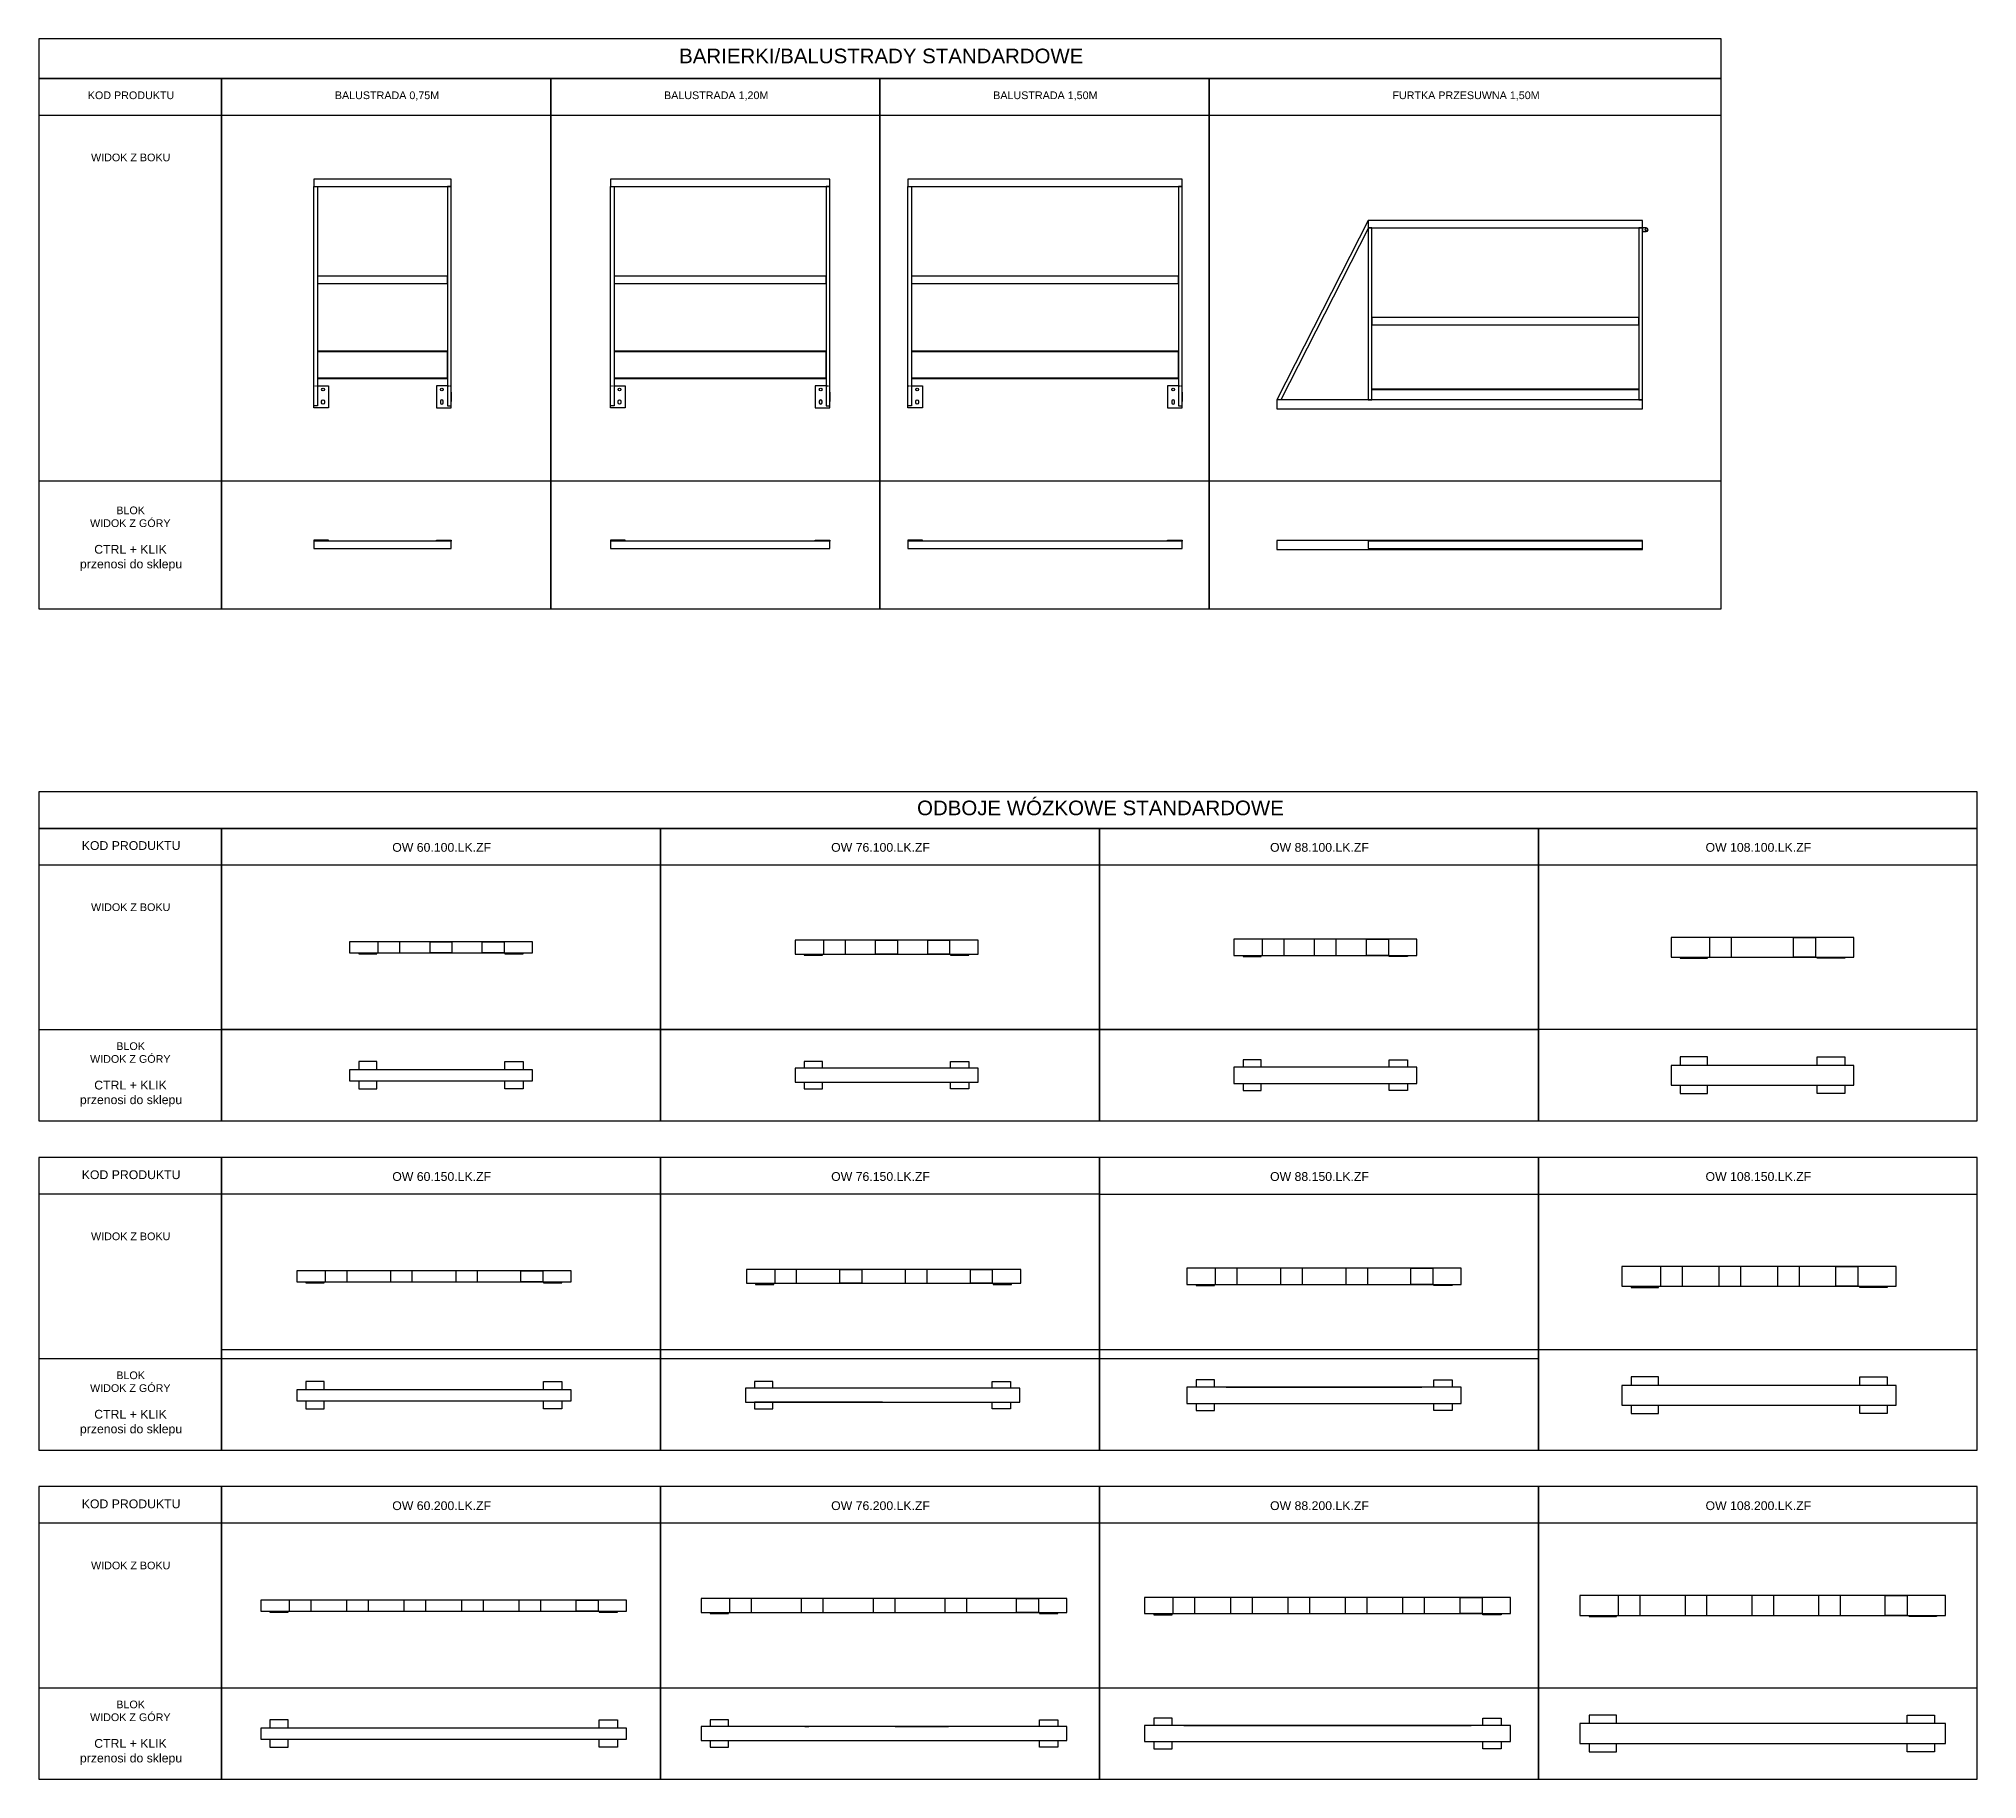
# Model space of a CAD drawing. Header units: millimetres. Extents: x 12058 to 45536, y -35768 to 10259.
# Drawn here: x 12059 to 22659, y -20350 to -10832 of the extents above; entities that cross this region are included whole.
import ezdxf

# ---------------------------------------------------------------- set-up
doc = ezdxf.new("R2010")
doc.units = ezdxf.units.MM
doc.linetypes.add('ACAD_ISO03W100', pattern=[30, 12, -18])
for name, color, linetype in [('0 @ 1', 7, 'Continuous'), ('odboje_ Grupa-Stadnicki.pl', 7, 'Continuous'), ('odboje_ Grupa-Stadnicki.pl @ 1', 7, 'Continuous')]:
    doc.layers.add(name, color=color, linetype=linetype)
doc.styles.get("Standard").update_dxf_attribs({"font": 'arial.ttf'})

msp = doc.modelspace()

# ---------------------------------------------------------------- texts
at = {"layer": 'odboje_ Grupa-Stadnicki.pl', "attachment_point": 1}
for s, width, gutter_width, heights, insert, char_height in [('\\pi3501.7;BARIERKI/BALUSTRADY STANDARDOWE', 9200, 0, [573.659], (12059.431, -10886.08), 80), ('\\P\\pi268.17;KOD PRODUKTU', 1000, 1, [200], (12059.431, -11050.109), 42), ('\\P\\pi619.05;BALUSTRADA 0,75M', 1800, 1, [200], (13059.431, -11050.109), 42), ('\\P\\pi619.05;BALUSTRADA 1,20M', 1800, 1, [200], (14859.431, -11050.109), 42), ('\\P\\pi619.05;BALUSTRADA 1,50M', 1800, 1, [200], (16659.431, -11050.109), 42), ('\\P\\pi1002;FURTKA PRZESUWNA 1,50M', 2800, 1, [200], (18459.431, -11050.109), 42), ('\\P\\pi500;\\P\\P\\pi285.95;WIDOK Z BOKU', 1000, 1, [395.679], (12059.431, -11250.109), 42), ('\\P\\pi500;\\P\\pi423.94;BLOK\\P\\pi280.56;WIDOK Z GÓRY\\P\\pi500;\\P\\pi303.28;{\\H1.1429x;CTRL + KLIK \\P\\pi225.04;przenosi do sklepu\\H1.0459x; }', 1000, 1, [907.285], (12059.431, -13250.109), 42), ('\\pi3802.9;ODBOJE WÓZKOWE STANDARDOWE', 9600, 0, [573.659], (13059.431, -14998.278), 80), ('\\P\\pi235.04;{\\H1.1429x;KOD PRODUKTU}', 1000, 1, [200], (12059.431, -15150.109), 42), ('\\pi1200;\\P\\pi932.97;OW 60.100.LK.ZF', 2400, 1, [200], (13059.431, -15150.109), 48), ('\\pi1200;\\P\\pi932.97;OW 76.100.LK.ZF', 2400, 1, [200], (15459.431, -15150.109), 48), ('\\pi1200;\\P\\pi932.97;OW 88.100.LK.ZF', 2400, 1, [200], (17859.431, -15150.109), 48), ('\\pi1200;\\P\\pi914.32;OW 108.100.LK.ZF', 2400, 1, [200], (20259.431, -15150.109), 48), ('\\pi500;\\P\\P\\P\\pi285.95;WIDOK Z BOKU', 1000, 1, [351.494], (12059.431, -15350.109), 42), ('\\P\\pi423.94;BLOK\\P\\pi280.56;WIDOK Z GÓRY\\P\\pi500;\\P\\pi303.28;{\\H1.1429x;CTRL + KLIK \\P\\pi225.04;przenosi do sklepu\\H1.0459x; }', 1000, 1, [607.266], (12059.431, -16250.109), 42), ('\\P\\pi235.04;{\\H1.1429x;KOD PRODUKTU}', 1000, 1, [200], (12059.431, -16950.109), 42), ('\\pi1200;\\P\\pi932.97;OW 60.150.LK.ZF', 2400, 1, [200], (13059.431, -16950.109), 48), ('\\pi1200;\\P\\pi932.97;OW 76.150.LK.ZF', 2400, 1, [200], (15459.431, -16950.109), 48), ('\\pi1200;\\P\\pi932.97;OW 88.150.LK.ZF', 2400, 1, [200], (17859.431, -16950.109), 48), ('\\pi1200;\\P\\pi914.32;OW 108.150.LK.ZF', 2400, 1, [200], (20259.431, -16950.109), 48), ('\\pi500;\\P\\P\\P\\pi285.95;WIDOK Z BOKU', 1000, 1, [351.494], (12059.431, -17150.109), 42), ('\\P\\pi423.94;BLOK\\P\\pi280.56;WIDOK Z GÓRY\\P\\pi500;\\P\\pi303.28;{\\H1.1429x;CTRL + KLIK \\P\\pi225.04;przenosi do sklepu\\H1.0459x; }', 1000, 1, [607.266], (12059.431, -18050.109), 42), ('\\P\\pi235.04;{\\H1.1429x;KOD PRODUKTU}', 1000, 1, [200], (12059.431, -18750.109), 42), ('\\pi1200;\\P\\pi932.97;OW 60.200.LK.ZF', 2400, 1, [200], (13059.431, -18750.109), 48), ('\\pi1200;\\P\\pi932.97;OW 76.200.LK.ZF', 2400, 1, [200], (15459.431, -18750.109), 48), ('\\pi1200;\\P\\pi932.97;OW 88.200.LK.ZF', 2400, 1, [200], (17859.431, -18750.109), 48), ('\\pi1200;\\P\\pi914.32;OW 108.200.LK.ZF', 2400, 1, [200], (20259.431, -18750.109), 48), ('\\pi500;\\P\\P\\P\\pi285.95;WIDOK Z BOKU', 1000, 1, [351.494], (12059.431, -18950.109), 42), ('\\P\\pi423.94;BLOK\\P\\pi280.56;WIDOK Z GÓRY\\P\\pi500;\\P\\pi303.28;{\\H1.1429x;CTRL + KLIK \\P\\pi225.04;przenosi do sklepu\\H1.0459x; }', 1000, 1, [607.266], (12059.431, -19850.109), 42)]:
    msp.add_mtext_dynamic_manual_height_columns(s, width=width, gutter_width=gutter_width, heights=heights, dxfattribs=dict(at, insert=insert, char_height=char_height))

# ---------------------------------------------------------------- blocks, each defined once
blk = doc.blocks.new('OW 60.100.LK.ZF')
blk.add_lwpolyline([(-500, -60), (500, -60), (500, 0), (-500, 0)], close=True)
for points in [[(-350, 0), (-350, 45), (-450, 45), (-450, 0)], [(350, 0), (350, 45), (450, 45), (450, 0)], [(-450, -60), (-450, -105), (-350, -105), (-350, -60)], [(450, -60), (450, -105), (350, -105), (350, -60)]]:
    blk.add_lwpolyline(points)
blk = doc.blocks.new('OW 60.150.LK.ZF')
blk.add_lwpolyline([(-750, -60), (750, -60), (750, 0), (-750, 0)], close=True)
for points in [[(-600, 0), (-600, 45), (-700, 45), (-700, 0)], [(600, 0), (600, 45), (700, 45), (700, 0)], [(-700, -60), (-700, -105), (-600, -105), (-600, -60)], [(700, -60), (700, -105), (600, -105), (600, -60)]]:
    blk.add_lwpolyline(points)
blk = doc.blocks.new('OW 60.200.LK.ZF')
blk.add_lwpolyline([(-1000, -60), (1000, -60), (1000, 0), (-1000, 0)], close=True)
for points in [[(-850, 0), (-850, 45), (-950, 45), (-950, 0)], [(850, 0), (850, 45), (950, 45), (950, 0)], [(-950, -60), (-950, -105), (-850, -105), (-850, -60)], [(950, -60), (950, -105), (850, -105), (850, -60)]]:
    blk.add_lwpolyline(points)
blk = doc.blocks.new('OW 76.100.LK.ZF')
blk.add_lwpolyline([(-500, -76), (500, -76), (500, 0), (-500, 0)], close=True)
for points in [[(-350, 0), (-350, 37), (-450, 37), (-450, 0)], [(350, 0), (350, 37), (450, 37), (450, 0)], [(-450, -76), (-450, -113), (-350, -113), (-350, -76)], [(450, -76), (450, -113), (350, -113), (350, -76)]]:
    blk.add_lwpolyline(points)
blk = doc.blocks.new('OW 76.150.LK.ZF')
blk.add_line((0, -76), (-700, -76))
blk.add_lwpolyline([(-750, -76), (750, -76), (750, 0), (-750, 0)], close=True)
for points in [[(-600, 0), (-600, 37), (-700, 37), (-700, 0)], [(600, 0), (600, 37), (700, 37), (700, 0)], [(-700, -76), (-700, -113), (-600, -113), (-600, -76)], [(700, -76), (700, -113), (600, -113), (600, -76)]]:
    blk.add_lwpolyline(points)
blk = doc.blocks.new('OW 76.200.LK.ZF')
for p, q in [((-433, 0), (-412, 0)), ((60, 0), (352, 0))]:
    blk.add_line(p, q)
blk.add_lwpolyline([(-1000, -76), (1000, -76), (1000, 0), (-1000, 0)], close=True)
for points in [[(-850, 0), (-850, 37), (-950, 37), (-950, 0)], [(850, 0), (850, 37), (950, 37), (950, 0)], [(-950, -76), (-950, -113), (-850, -113), (-850, -76)], [(950, -76), (950, -113), (850, -113), (850, -76)]]:
    blk.add_lwpolyline(points)
blk = doc.blocks.new('OW 88.100.LK.ZF')
at = {"layer": 'odboje_ Grupa-Stadnicki.pl'}
blk.add_line((-495, -89), (-245, -89), dxfattribs=at)
blk.add_lwpolyline([(-500, -89), (500, -89), (500, 0), (-500, 0)], close=True, dxfattribs=at)
for points in [[(-350, 0), (-350, 39), (-450, 39), (-450, 0)], [(350, 0), (350, 39), (450, 39), (450, 0)], [(-450, -89), (-450, -128), (-350, -128), (-350, -89)], [(450, -89), (450, -128), (350, -128), (350, -89)]]:
    blk.add_lwpolyline(points, dxfattribs=at)
blk = doc.blocks.new('OW 88.150.LK.ZF')
at = {"layer": 'odboje_ Grupa-Stadnicki.pl'}
for p, q in [((-535, 0), (535, 0)), ((-745, -89), (-495, -89))]:
    blk.add_line(p, q, dxfattribs=at)
blk.add_lwpolyline([(-750, -89), (750, -89), (750, 0), (-750, 0)], close=True, dxfattribs=at)
for points in [[(-600, 0), (-600, 39), (-700, 39), (-700, 0)], [(600, 0), (600, 39), (700, 39), (700, 0)], [(-700, -89), (-700, -128), (-600, -128), (-600, -89)], [(700, -89), (700, -128), (600, -128), (600, -89)]]:
    blk.add_lwpolyline(points, dxfattribs=at)
blk = doc.blocks.new('OW 88.200.LK.ZF')
at = {"layer": 'odboje_ Grupa-Stadnicki.pl'}
for p, q in [((-785, 0), (785, 0)), ((-1000, -89), (-745, -89))]:
    blk.add_line(p, q, dxfattribs=at)
blk.add_lwpolyline([(-1000, -89), (1000, -89), (1000, 0), (-1000, 0)], close=True, dxfattribs=at)
for points in [[(-850, 0), (-850, 39), (-950, 39), (-950, 0)], [(850, 0), (850, 39), (950, 39), (950, 0)], [(-950, -89), (-950, -128), (-850, -128), (-850, -89)], [(950, -89), (950, -128), (850, -128), (850, -89)]]:
    blk.add_lwpolyline(points, dxfattribs=at)
blk = doc.blocks.new('OW 108.100.LK.ZF')
blk.add_lwpolyline([(-500, -108), (500, -108), (500, 0), (-500, 0)], close=True)
for points in [[(-300, 0), (-300, 46), (-450, 46), (-450, 0)], [(300, 0), (300, 46), (450, 46), (450, 0)], [(-450, -108), (-450, -154), (-300, -154), (-300, -108)], [(450, -108), (450, -154), (300, -154), (300, -108)]]:
    blk.add_lwpolyline(points)
blk = doc.blocks.new('OW 108.150.LK.ZF')
blk.add_lwpolyline([(-750, -108), (750, -108), (750, 0), (-750, 0)], close=True)
for points in [[(-550, 0), (-550, 46), (-700, 46), (-700, 0)], [(550, 0), (550, 46), (700, 46), (700, 0)], [(-700, -108), (-700, -154), (-550, -154), (-550, -108)], [(700, -108), (700, -154), (550, -154), (550, -108)]]:
    blk.add_lwpolyline(points)
blk = doc.blocks.new('OW 108.200.LK.ZF')
blk.add_line((-730, -108), (730, -108))
blk.add_lwpolyline([(-1000, -108), (1000, -108), (1000, 0), (-1000, 0)], close=True)
for points in [[(-800, 0), (-800, 46), (-950, 46), (-950, 0)], [(790, 0), (790, 46), (940, 46), (940, 0)], [(-950, -108), (-950, -154), (-800, -154), (-800, -108)], [(940, -108), (940, -154), (790, -154), (790, -108)]]:
    blk.add_lwpolyline(points)
blk = doc.blocks.new('SEGMENT BALUSTRADA 750MM MONTAŻ BOCZNY')
for points in [[(-295, 0), (-295, 6), (-375, 6), (-375, 0)], [(295, 0), (295, 6), (375, 6), (375, 0)]]:
    blk.add_lwpolyline(points)
blk.add_lwpolyline([(-375, -40), (375, -40), (375, 0), (-375, 0)], close=True)
blk = doc.blocks.new('SEGMENT BALUSTRADA 1200MM MONTAŻ BOCZNY')
for points in [[(-520, 0), (-520, 6), (-600, 6), (-600, 0)], [(520, 0), (520, 6), (600, 6), (600, 0)]]:
    blk.add_lwpolyline(points)
blk.add_lwpolyline([(-600, -40), (600, -40), (600, 0), (-600, 0)], close=True)
blk = doc.blocks.new('SEGMENT BALUSTRADA 1500MM MONTAŻ BOCZNY')
at = {"layer": 'odboje_ Grupa-Stadnicki.pl'}
for points in [[(-670, 0), (-670, 6), (-750, 6), (-750, 0)], [(670, 0), (670, 6), (750, 6), (750, 0)]]:
    blk.add_lwpolyline(points, dxfattribs=at)
blk.add_lwpolyline([(-750, -40), (750, -40), (750, 0), (-750, 0)], close=True, dxfattribs=at)
blk = doc.blocks.new('FURTKA PRZESUWNA 1500MM')
at = {"layer": 'odboje_ Grupa-Stadnicki.pl'}
for points in [[(-1250, -45), (750, -45), (750, 5), (-1250, 5)], [(-750, -40), (750, -40), (750, 0), (-750, 0)]]:
    blk.add_lwpolyline(points, close=True, dxfattribs=at)

# ---------------------------------------------------------------- linework, layer by layer
at = {"layer": 'odboje_ Grupa-Stadnicki.pl'}
for p, q in [((21259.431, -11050.109), (21259.431, -10832.109)), ((12059.431, -11250.109), (21259.431, -11250.109)), ((19329.68, -11826.515), (18829.68, -12806.515)), ((19329.68, -11870.522), (18852.133, -12806.515)), ((13583.871, -12543.109), (14293.871, -12543.109)), ((15205.183, -12543.109), (16365.183, -12543.109)), ((16832.047, -12543.109), (18292.047, -12543.109)), ((13583.871, -12687.109), (14293.871, -12687.109)), ((15205.183, -12687.109), (16365.183, -12687.109)), ((16832.047, -12687.109), (18292.047, -12687.109)), ((14313.871, -12765.109), (14313.871, -12815.109)), ((16385.183, -12765.109), (16385.183, -12815.109)), ((18312.047, -12765.109), (18312.047, -12815.109)), ((19349.68, -12746.515), (20809.68, -12746.515)), ((19349.68, -12749.515), (20809.68, -12749.515)), ((12059.431, -13250.109), (21259.431, -13250.109)), ((13059.431, -13250.109), (13059.431, -13950.109)), ((12059.431, -15350.109), (22659.431, -15350.109)), ((12059.431, -16250.109), (20259.431, -16250.109)), ((22659.431, -16250.109), (13059.431, -16250.109)), ((17859.431, -17150.109), (12059.431, -17150.109)), ((17859.431, -17150.109), (22659.431, -17150.109)), ((13059.431, -18000.109), (17859.431, -18000.109)), ((17859.431, -18000.109), (22659.431, -18000.109)), ((12059.431, -18050.109), (20259.431, -18050.109)), ((22659.431, -18950.109), (12059.431, -18950.109)), ((12059.431, -19850.109), (20259.431, -19850.109)), ((13059.431, -19850.109), (22659.431, -19850.109))]:
    msp.add_line(p, q, dxfattribs=at)
at = {"layer": 'odboje_ Grupa-Stadnicki.pl', "linetype": 'ACAD_ISO03W100', "ltscale": 0.2}
for p, q in [((13563.871, -12730.109), (13583.871, -12730.109)), ((14293.871, -12730.109), (14313.871, -12730.109)), ((15185.183, -12730.109), (15205.183, -12730.109)), ((16365.183, -12730.109), (16385.183, -12730.109)), ((16812.047, -12730.109), (16832.047, -12730.109)), ((18292.047, -12730.109), (18312.047, -12730.109))]:
    msp.add_line(p, q, dxfattribs=at)
at = {"layer": 'odboje_ Grupa-Stadnicki.pl'}
for points in [[(12059.431, -11050.109), (21259.431, -11050.109), (21259.431, -10832.109), (12059.431, -10832.109)], [(12059.431, -13950.109), (13059.431, -13950.109), (13059.431, -11050.109), (12059.431, -11050.109)], [(13059.431, -13950.109), (14859.431, -13950.109), (14859.431, -11050.109), (13059.431, -11050.109)], [(14859.431, -13950.109), (16659.431, -13950.109), (16659.431, -11050.109), (14859.431, -11050.109)], [(16659.431, -13950.109), (18459.431, -13950.109), (18459.431, -11050.109), (16659.431, -11050.109)], [(18459.431, -13950.109), (21259.431, -13950.109), (21259.431, -11050.109), (18459.431, -11050.109)], [(13563.871, -11640.109), (14313.871, -11640.109), (14313.871, -11600.109), (13563.871, -11600.109)], [(13583.871, -12840.109), (13563.871, -12840.109), (13563.871, -11640.109), (13583.871, -11640.109)], [(14293.871, -12840.109), (14313.871, -12840.109), (14313.871, -11640.109), (14293.871, -11640.109)], [(15185.183, -11640.109), (16385.183, -11640.109), (16385.183, -11600.109), (15185.183, -11600.109)], [(15205.183, -12840.109), (15185.183, -12840.109), (15185.183, -11640.109), (15205.183, -11640.109)], [(16365.183, -12840.109), (16385.183, -12840.109), (16385.183, -11640.109), (16365.183, -11640.109)], [(16812.047, -11640.109), (18312.047, -11640.109), (18312.047, -11600.109), (16812.047, -11600.109)], [(16832.047, -12840.109), (16812.047, -12840.109), (16812.047, -11640.109), (16832.047, -11640.109)], [(18292.047, -12840.109), (18312.047, -12840.109), (18312.047, -11640.109), (18292.047, -11640.109)], [(19329.68, -11866.515), (20829.68, -11866.515), (20829.68, -11826.515), (19329.68, -11826.515)], [(19329.68, -12806.515), (19349.68, -12806.515), (19349.68, -11866.515), (19329.68, -11866.515)], [(20809.68, -12806.515), (20829.68, -12806.515), (20829.68, -11866.515), (20809.68, -11866.515)], [(13583.871, -12170.109), (14293.871, -12170.109), (14293.871, -12130.109), (13583.871, -12130.109)], [(15205.183, -12170.109), (16365.183, -12170.109), (16365.183, -12130.109), (15205.183, -12130.109)], [(16832.047, -12170.109), (18292.047, -12170.109), (18292.047, -12130.109), (16832.047, -12130.109)], [(19349.68, -12396.515), (20809.68, -12396.515), (20809.68, -12356.515), (19349.68, -12356.515)], [(13583.871, -12690.109), (14293.871, -12690.109), (14293.871, -12540.109), (13583.871, -12540.109)], [(15205.183, -12690.109), (16365.183, -12690.109), (16365.183, -12540.109), (15205.183, -12540.109)], [(16832.047, -12690.109), (18292.047, -12690.109), (18292.047, -12540.109), (16832.047, -12540.109)], [(18829.68, -12856.515), (20829.68, -12856.515), (20829.68, -12806.515), (18829.68, -12806.515)], [(12059.431, -15150.109), (22659.431, -15150.109), (22659.431, -14950.109), (12059.431, -14950.109)], [(12059.431, -16750.109), (13059.431, -16750.109), (13059.431, -15150.109), (12059.431, -15150.109)], [(13059.431, -16750.109), (15459.431, -16750.109), (15459.431, -15150.109), (13059.431, -15150.109)], [(15459.431, -16750.109), (17859.431, -16750.109), (17859.431, -15150.109), (15459.431, -15150.109)], [(17859.431, -16750.109), (20259.431, -16750.109), (20259.431, -15150.109), (17859.431, -15150.109)], [(20259.431, -16750.109), (22659.431, -16750.109), (22659.431, -15150.109), (20259.431, -15150.109)], [(13758.884, -15830.109), (14758.884, -15830.109), (14758.884, -15770.109), (13758.884, -15770.109)], [(13913.884, -15830.109), (14033.884, -15830.109), (14033.884, -15770.109), (13913.884, -15770.109)], [(14318.884, -15830.109), (14198.884, -15830.109), (14198.884, -15770.109), (14318.884, -15770.109)], [(14603.884, -15830.109), (14483.884, -15830.109), (14483.884, -15770.109), (14603.884, -15770.109)], [(16195.449, -15838.109), (17195.449, -15838.109), (17195.449, -15762.109), (16195.449, -15762.109)], [(16350.449, -15838.109), (16470.449, -15838.109), (16470.449, -15762.109), (16350.449, -15762.109)], [(16755.449, -15838.109), (16635.449, -15838.109), (16635.449, -15762.109), (16755.449, -15762.109)], [(17040.449, -15838.109), (16920.449, -15838.109), (16920.449, -15762.109), (17040.449, -15762.109)], [(18594.53, -15844.609), (19594.53, -15844.609), (19594.53, -15755.609), (18594.53, -15755.609)], [(18749.53, -15844.609), (18869.53, -15844.609), (18869.53, -15755.609), (18749.53, -15755.609)], [(19034.53, -15844.609), (19154.53, -15844.609), (19154.53, -15755.609), (19034.53, -15755.609)], [(19439.53, -15844.609), (19319.53, -15844.609), (19319.53, -15755.609), (19439.53, -15755.609)], [(20984.991, -15854.109), (21984.991, -15854.109), (21984.991, -15746.109), (20984.991, -15746.109)], [(21194.991, -15854.109), (21314.991, -15854.109), (21314.991, -15746.109), (21194.991, -15746.109)], [(21774.991, -15854.109), (21654.991, -15854.109), (21654.991, -15746.109), (21774.991, -15746.109)], [(12059.431, -18550.109), (13059.431, -18550.109), (13059.431, -16950.109), (12059.431, -16950.109)], [(13059.431, -18550.109), (15459.431, -18550.109), (15459.431, -16950.109), (13059.431, -16950.109)], [(15459.431, -18550.109), (17859.431, -18550.109), (17859.431, -16950.109), (15459.431, -16950.109)], [(17859.431, -18550.109), (20259.431, -18550.109), (20259.431, -16950.109), (17859.431, -16950.109)], [(20259.431, -18550.109), (22659.431, -18550.109), (22659.431, -16950.109), (20259.431, -16950.109)], [(13470.14, -17630.109), (14970.14, -17630.109), (14970.14, -17570.109), (13470.14, -17570.109)], [(13625.14, -17630.109), (13745.14, -17630.109), (13745.14, -17570.109), (13625.14, -17570.109)], [(13982.14, -17630.109), (14102.14, -17630.109), (14102.14, -17570.109), (13982.14, -17570.109)], [(14339.14, -17630.109), (14459.14, -17630.109), (14459.14, -17570.109), (14339.14, -17570.109)], [(14815.14, -17630.109), (14695.14, -17630.109), (14695.14, -17570.109), (14815.14, -17570.109)], [(15928.716, -17638.109), (17428.716, -17638.109), (17428.716, -17562.109), (15928.716, -17562.109)], [(16083.716, -17638.109), (16203.716, -17638.109), (16203.716, -17562.109), (16083.716, -17562.109)], [(16560.383, -17638.109), (16440.383, -17638.109), (16440.383, -17562.109), (16560.383, -17562.109)], [(16797.049, -17638.109), (16917.049, -17638.109), (16917.049, -17562.109), (16797.049, -17562.109)], [(17273.716, -17638.109), (17153.716, -17638.109), (17153.716, -17562.109), (17273.716, -17562.109)], [(18338.047, -17644.609), (19838.047, -17644.609), (19838.047, -17555.609), (18338.047, -17555.609)], [(18493.047, -17644.609), (18613.047, -17644.609), (18613.047, -17555.609), (18493.047, -17555.609)], [(18849.714, -17644.609), (18969.714, -17644.609), (18969.714, -17555.609), (18849.714, -17555.609)], [(19206.433, -17644.609), (19326.433, -17644.609), (19326.433, -17555.609), (19206.433, -17555.609)], [(19683.047, -17644.609), (19563.047, -17644.609), (19563.047, -17555.609), (19683.047, -17555.609)], [(20716.902, -17654.109), (22216.902, -17654.109), (22216.902, -17546.109), (20716.902, -17546.109)], [(20926.902, -17654.109), (21046.902, -17654.109), (21046.902, -17546.109), (20926.902, -17546.109)], [(21246.902, -17654.109), (21366.902, -17654.109), (21366.902, -17546.109), (21246.902, -17546.109)], [(21566.902, -17654.109), (21686.902, -17654.109), (21686.902, -17546.109), (21566.902, -17546.109)], [(22006.902, -17654.109), (21886.902, -17654.109), (21886.902, -17546.109), (22006.902, -17546.109)], [(12059.431, -20350.109), (13059.431, -20350.109), (13059.431, -18750.109), (12059.431, -18750.109)], [(13059.431, -20350.109), (15459.431, -20350.109), (15459.431, -18750.109), (13059.431, -18750.109)], [(15459.431, -20350.109), (17859.431, -20350.109), (17859.431, -18750.109), (15459.431, -18750.109)], [(17859.431, -20350.109), (20259.431, -20350.109), (20259.431, -18750.109), (17859.431, -18750.109)], [(20259.431, -20350.109), (22659.431, -20350.109), (22659.431, -18750.109), (20259.431, -18750.109)], [(13273.53, -19430.109), (15273.53, -19430.109), (15273.53, -19370.109), (13273.53, -19370.109)], [(13428.53, -19430.109), (13548.53, -19430.109), (13548.53, -19370.109), (13428.53, -19370.109)], [(13742.53, -19430.109), (13862.53, -19430.109), (13862.53, -19370.109), (13742.53, -19370.109)], [(14056.53, -19430.109), (14176.53, -19430.109), (14176.53, -19370.109), (14056.53, -19370.109)], [(14370.53, -19430.109), (14490.53, -19430.109), (14490.53, -19370.109), (14370.53, -19370.109)], [(14684.53, -19430.109), (14804.53, -19430.109), (14804.53, -19370.109), (14684.53, -19370.109)], [(15118.53, -19430.109), (14998.53, -19430.109), (14998.53, -19370.109), (15118.53, -19370.109)], [(15681.648, -19438.109), (17681.648, -19438.109), (17681.648, -19362.109), (15681.648, -19362.109)], [(15836.648, -19438.109), (15956.648, -19438.109), (15956.648, -19362.109), (15836.648, -19362.109)], [(16229.148, -19438.109), (16349.148, -19438.109), (16349.148, -19362.109), (16229.148, -19362.109)], [(16621.648, -19438.109), (16741.648, -19438.109), (16741.648, -19362.109), (16621.648, -19362.109)], [(17014.148, -19438.109), (17134.148, -19438.109), (17134.148, -19362.109), (17014.148, -19362.109)], [(17526.648, -19438.109), (17406.648, -19438.109), (17406.648, -19362.109), (17526.648, -19362.109)], [(18106.562, -19444.609), (20106.562, -19444.609), (20106.562, -19355.609), (18106.562, -19355.609)], [(18261.562, -19444.609), (18381.562, -19444.609), (18381.562, -19355.609), (18261.562, -19355.609)], [(18575.562, -19444.609), (18695.562, -19444.609), (18695.562, -19355.609), (18575.562, -19355.609)], [(18889.562, -19444.609), (19009.562, -19444.609), (19009.562, -19355.609), (18889.562, -19355.609)], [(19203.562, -19444.609), (19323.562, -19444.609), (19323.562, -19355.609), (19203.562, -19355.609)], [(19517.562, -19444.609), (19637.562, -19444.609), (19637.562, -19355.609), (19517.562, -19355.609)], [(19951.562, -19444.609), (19831.562, -19444.609), (19831.562, -19355.609), (19951.562, -19355.609)], [(20486.605, -19454.109), (22486.605, -19454.109), (22486.605, -19346.109), (20486.605, -19346.109)], [(20696.605, -19454.109), (20816.605, -19454.109), (20816.605, -19346.109), (20696.605, -19346.109)], [(21061.605, -19454.109), (21181.605, -19454.109), (21181.605, -19346.109), (21061.605, -19346.109)], [(21426.605, -19454.109), (21546.605, -19454.109), (21546.605, -19346.109), (21426.605, -19346.109)], [(21791.605, -19454.109), (21911.605, -19454.109), (21911.605, -19346.109), (21791.605, -19346.109)], [(22276.605, -19454.109), (22156.605, -19454.109), (22156.605, -19346.109), (22276.605, -19346.109)]]:
    msp.add_lwpolyline(points, close=True, dxfattribs=at)
for points in [[(20829.68, -11886.515), (20849.68, -11886.515, 0.414213562), (20859.68, -11876.515), (20859.68, -11876.515, 0.414213562), (20849.68, -11866.515), (20829.68, -11866.515)], [(13613.871, -12830.109), (13613.871, -12830.109, -0.414213562), (13606.371, -12822.609), (13606.371, -12813.609, -0.414213562), (13613.871, -12806.109), (13613.871, -12806.109, -0.414213562), (13621.371, -12813.609), (13621.371, -12822.609, -0.414213562)], [(14263.871, -12830.109), (14263.871, -12830.109, 0.414213562), (14271.371, -12822.609), (14271.371, -12813.609, 0.414213562), (14263.871, -12806.109), (14263.871, -12806.109, 0.414213562), (14256.371, -12813.609), (14256.371, -12822.609, 0.414213562)], [(15235.183, -12830.109), (15235.183, -12830.109, -0.414213562), (15227.683, -12822.609), (15227.683, -12813.609, -0.414213562), (15235.183, -12806.109), (15235.183, -12806.109, -0.414213562), (15242.683, -12813.609), (15242.683, -12822.609, -0.414213562)], [(16335.183, -12830.109), (16335.183, -12830.109, 0.414213562), (16342.683, -12822.609), (16342.683, -12813.609, 0.414213562), (16335.183, -12806.109), (16335.183, -12806.109, 0.414213562), (16327.683, -12813.609), (16327.683, -12822.609, 0.414213562)], [(16862.047, -12830.109), (16862.047, -12830.109, -0.414213562), (16854.547, -12822.609), (16854.547, -12813.609, -0.414213562), (16862.047, -12806.109), (16862.047, -12806.109, -0.414213562), (16869.547, -12813.609), (16869.547, -12822.609, -0.414213562)], [(18262.047, -12830.109), (18262.047, -12830.109, 0.414213562), (18269.547, -12822.609), (18269.547, -12813.609, 0.414213562), (18262.047, -12806.109), (18262.047, -12806.109, 0.414213562), (18254.547, -12813.609), (18254.547, -12822.609, 0.414213562)]]:
    msp.add_lwpolyline(points, format="xyb", close=True, dxfattribs=at)
for points in [[(13583.871, -12730.109), (13643.871, -12730.109), (13643.871, -12850.109), (13563.871, -12850.109), (13563.871, -12730.109)], [(14293.871, -12730.109), (14233.871, -12730.109), (14233.871, -12850.109), (14313.871, -12850.109), (14313.871, -12730.109)], [(15205.183, -12730.109), (15265.183, -12730.109), (15265.183, -12850.109), (15185.183, -12850.109), (15185.183, -12730.109)], [(16365.183, -12730.109), (16305.183, -12730.109), (16305.183, -12850.109), (16385.183, -12850.109), (16385.183, -12730.109)], [(16832.047, -12730.109), (16892.047, -12730.109), (16892.047, -12850.109), (16812.047, -12850.109), (16812.047, -12730.109)], [(18292.047, -12730.109), (18232.047, -12730.109), (18232.047, -12850.109), (18312.047, -12850.109), (18312.047, -12730.109)], [(13808.884, -15830.109), (13808.884, -15836.109), (13908.884, -15836.109), (13908.884, -15830.109)], [(14608.884, -15830.109), (14608.884, -15836.109), (14708.884, -15836.109), (14708.884, -15830.109)], [(16245.449, -15838.109), (16245.449, -15844.109), (16345.449, -15844.109), (16345.449, -15838.109)], [(17045.449, -15838.109), (17045.449, -15844.109), (17145.449, -15844.109), (17145.449, -15838.109)], [(18644.53, -15844.609), (18644.53, -15850.609), (18744.53, -15850.609), (18744.53, -15844.609)], [(19544.53, -15844.609), (19544.53, -15850.609), (19444.53, -15850.609), (19444.53, -15844.609)], [(21034.991, -15854.109), (21034.991, -15860.109), (21184.991, -15860.109), (21184.991, -15854.109)], [(21934.991, -15854.109), (21934.991, -15860.109), (21784.991, -15860.109), (21784.991, -15854.109)], [(13520.14, -17630.109), (13520.14, -17636.109), (13620.14, -17636.109), (13620.14, -17630.109)], [(14820.14, -17630.109), (14820.14, -17636.109), (14920.14, -17636.109), (14920.14, -17630.109)], [(15978.716, -17638.109), (15978.716, -17644.109), (16078.716, -17644.109), (16078.716, -17638.109)], [(17278.716, -17638.109), (17278.716, -17644.109), (17378.716, -17644.109), (17378.716, -17638.109)], [(18388.047, -17644.609), (18388.047, -17650.609), (18488.047, -17650.609), (18488.047, -17644.609)], [(19788.047, -17644.609), (19788.047, -17650.609), (19688.047, -17650.609), (19688.047, -17644.609)], [(20766.902, -17654.109), (20766.902, -17660.109), (20916.902, -17660.109), (20916.902, -17654.109)], [(22166.902, -17654.109), (22166.902, -17660.109), (22016.902, -17660.109), (22016.902, -17654.109)], [(13323.53, -19430.109), (13323.53, -19436.109), (13423.53, -19436.109), (13423.53, -19430.109)], [(15123.53, -19430.109), (15123.53, -19436.109), (15223.53, -19436.109), (15223.53, -19430.109)], [(15731.648, -19438.109), (15731.648, -19444.109), (15831.648, -19444.109), (15831.648, -19438.109)], [(17531.648, -19438.109), (17531.648, -19444.109), (17631.648, -19444.109), (17631.648, -19438.109)], [(18156.562, -19444.609), (18156.562, -19450.609), (18256.562, -19450.609), (18256.562, -19444.609)], [(20056.562, -19444.609), (20056.562, -19450.609), (19956.562, -19450.609), (19956.562, -19444.609)], [(20536.605, -19454.109), (20536.605, -19460.109), (20686.605, -19460.109), (20686.605, -19454.109)], [(22436.605, -19454.109), (22436.605, -19460.109), (22286.605, -19460.109), (22286.605, -19454.109)]]:
    msp.add_lwpolyline(points, dxfattribs=at)
for centre, radius in [((20849.68, -11876.515), 6), ((13613.871, -12750.109), 7.5), ((14263.871, -12750.109), 7.5), ((15235.183, -12750.109), 7.5), ((16335.183, -12750.109), 7.5), ((16862.047, -12750.109), 7.5), ((18262.047, -12750.109), 7.5)]:
    msp.add_circle(centre, radius, dxfattribs=at)

# ---------------------------------------------------------------- block references
at = {"layer": '0 @ 1'}
for name, p in [('SEGMENT BALUSTRADA 1500MM MONTAŻ BOCZNY', (17562.047, -13580.109)), ('FURTKA PRZESUWNA 1500MM', (20079.68, -13580.109))]:
    msp.add_blockref(name, p, dxfattribs=at)
at = {"layer": 'odboje_ Grupa-Stadnicki.pl'}
for name, p in [('OW 76.100.LK.ZF', (16695.449, -16462.109)), ('OW 76.150.LK.ZF', (16673.716, -18212.109))]:
    msp.add_blockref(name, p, dxfattribs=at)
at = {"layer": 'odboje_ Grupa-Stadnicki.pl @ 1'}
for name, p in [('SEGMENT BALUSTRADA 750MM MONTAŻ BOCZNY', (13938.871, -13580.109)), ('SEGMENT BALUSTRADA 1200MM MONTAŻ BOCZNY', (15785.183, -13580.109)), ('OW 60.100.LK.ZF', (14258.884, -16470.109)), ('OW 88.100.LK.ZF', (19094.53, -16455.609)), ('OW 108.100.LK.ZF', (21484.991, -16446.109)), ('OW 60.150.LK.ZF', (14220.14, -18220.109)), ('OW 88.150.LK.ZF', (19088.047, -18205.609)), ('OW 108.150.LK.ZF', (21466.902, -18196.109)), ('OW 60.200.LK.ZF', (14273.53, -20070.109)), ('OW 76.200.LK.ZF', (16681.648, -20062.109)), ('OW 88.200.LK.ZF', (19106.562, -20055.609)), ('OW 108.200.LK.ZF', (21486.605, -20046.109))]:
    msp.add_blockref(name, p, dxfattribs=at)

msp.set_redraw_order([(e.dxf.handle, doc.entitydb.next_handle()) for e in msp.query("TEXT MTEXT ATTDEF DIMENSION ARC_DIMENSION")])  # texts and dimensions are drawn at this point

doc.saveas('drawing.dxf')
